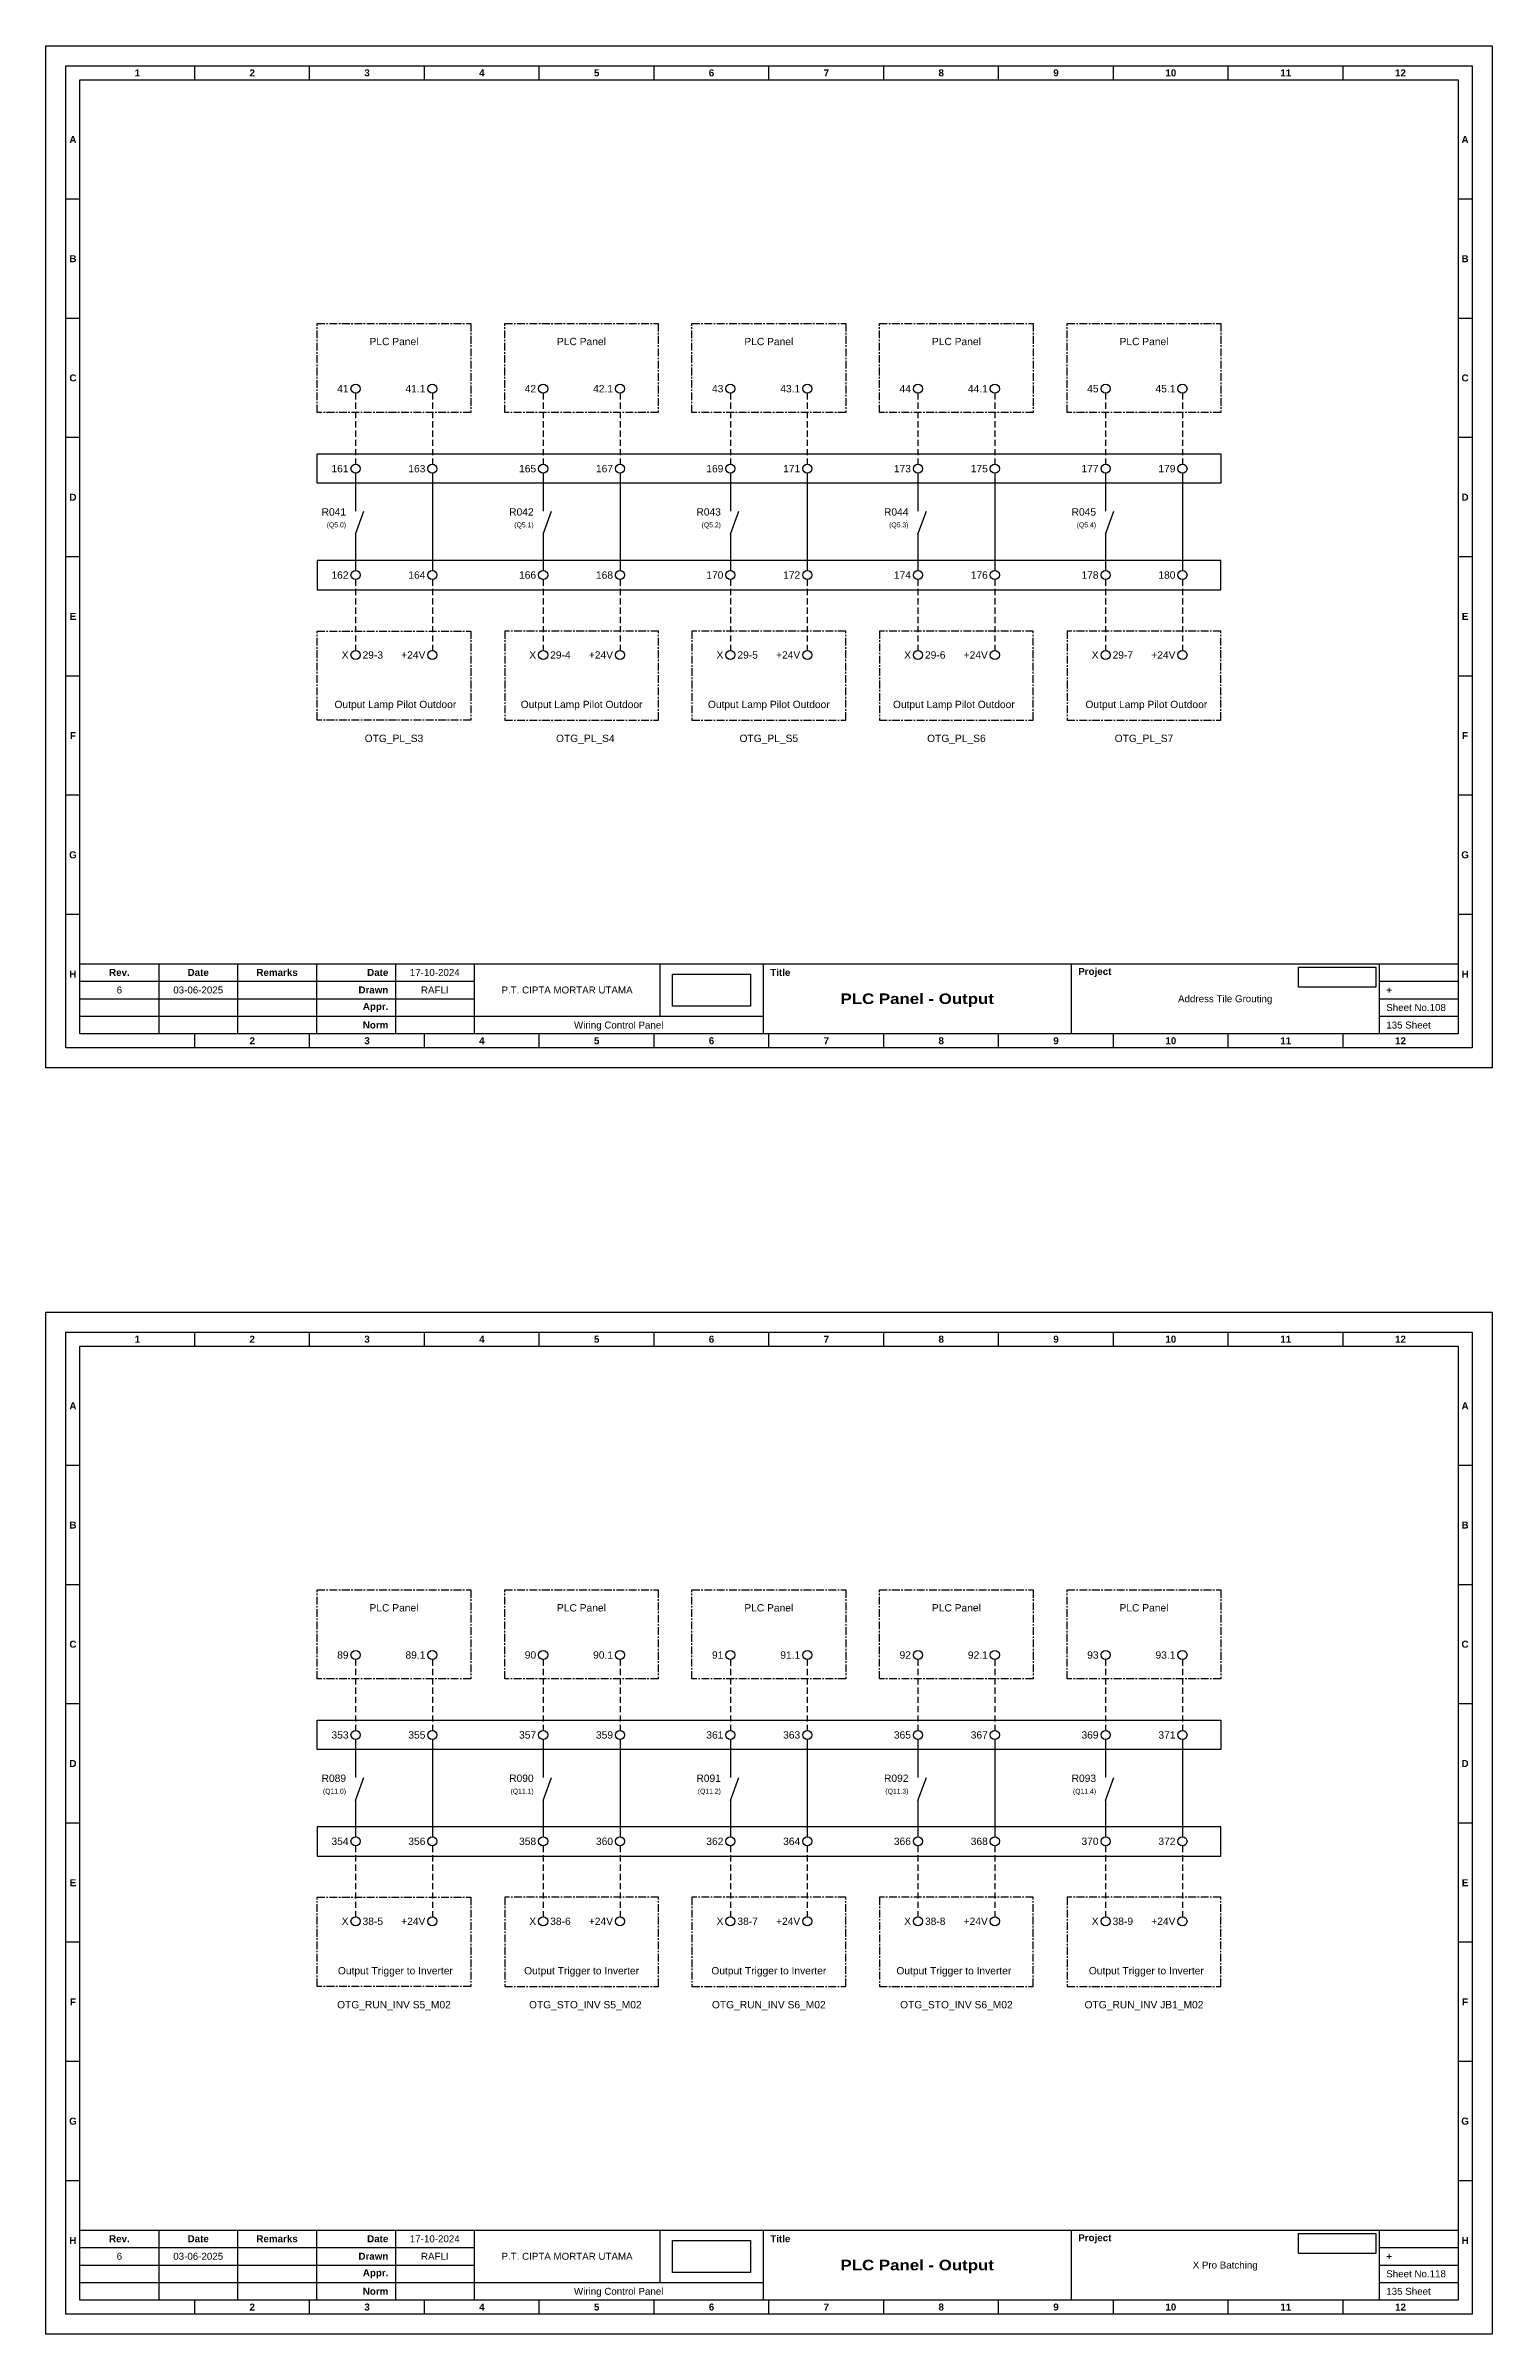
# Model space of a CAD drawing. Header units: millimetres. Extents: x 7759 to 13246, y 5489 to 6217.
# Drawn here: x 10527.4 to 10823.5, y 5747.9 to 6216.5 of the extents above; entities that cross this region are included whole.
import ezdxf
from ezdxf.enums import TextEntityAlignment as Align

# ---------------------------------------------------------------- set-up
doc = ezdxf.new("R2010")
doc.units = ezdxf.units.MM
doc.linetypes.add('CENTER', pattern=[50.8, 31.75, -6.35, 6.35, -6.35])
doc.linetypes.add('HIDDEN', pattern=[9.525, 6.35, -3.175])
doc.styles.add('Bold', font='ariblk.ttf', dxfattribs={"height": 25.4})
doc.styles.get("Standard").update_dxf_attribs({"font": 'arial.ttf'})
picture_1 = doc.add_image_def('image1.png', size_in_pixel=(2048, 847))
picture_2 = doc.add_image_def('image2.png', size_in_pixel=(2092, 542))

msp = doc.modelspace()

# ---------------------------------------------------------------- texts
for s, p in [('PLC Panel', (10598.69, 6156.71)), ('PLC Panel', (10637.06, 6156.71)), ('PLC Panel', (10675.42, 6156.71)), ('PLC Panel', (10713.82, 6156.71)), ('PLC Panel', (10752.22, 6156.71)), ('OTG_PL_S3', (10598.69, 6075.44)), ('OTG_PL_S4', (10637.86, 6075.44)), ('OTG_PL_S5', (10675.42, 6075.44)), ('OTG_PL_S6', (10713.82, 6075.44)), ('OTG_PL_S7', (10752.22, 6075.44)), ('PLC Panel', (10598.69, 5897.39)), ('PLC Panel', (10637.06, 5897.39)), ('PLC Panel', (10675.42, 5897.39)), ('PLC Panel', (10713.82, 5897.39)), ('PLC Panel', (10752.22, 5897.39)), ('OTG_RUN_INV S5_M02', (10598.69, 5816.12)), ('OTG_STO_INV S5_M02', (10637.86, 5816.12)), ('OTG_RUN_INV S6_M02', (10675.42, 5816.12)), ('OTG_STO_INV S6_M02', (10713.82, 5816.12)), ('OTG_RUN_INV JB1_M02', (10752.22, 5816.12))]:
    msp.add_text(s, height=1.5).set_placement(p, align=Align.TOP_CENTER)
for s, height, p in [('41', 1.5, (10589.39, 6146.3)), ('41.1', 1.5, (10605.12, 6146.3)), ('42', 1.5, (10627.79, 6146.3)), ('42.1', 1.5, (10643.53, 6146.3)), ('43', 1.5, (10666.12, 6146.3)), ('43.1', 1.5, (10681.85, 6146.3)), ('44', 1.5, (10704.52, 6146.3)), ('44.1', 1.5, (10720.25, 6146.3)), ('45', 1.5, (10742.92, 6146.3)), ('45.1', 1.5, (10758.66, 6146.3)), ('161', 1.5, (10589.39, 6129.93)), ('163', 1.5, (10605.12, 6129.93)), ('165', 1.5, (10627.79, 6129.93)), ('167', 1.5, (10643.53, 6129.93)), ('169', 1.5, (10666.12, 6129.93)), ('171', 1.5, (10681.85, 6129.93)), ('173', 1.5, (10704.52, 6129.93)), ('175', 1.5, (10720.25, 6129.93)), ('177', 1.5, (10742.92, 6129.93)), ('179', 1.5, (10758.66, 6129.93)), ('R041', 1.5, (10588.88, 6121.06)), ('R042', 1.5, (10627.28, 6121.06)), ('R043', 1.5, (10665.61, 6121.06)), ('R044', 1.5, (10704.01, 6121.06)), ('R045', 1.5, (10742.41, 6121.06)), ('(Q5.0)', 1, (10588.88, 6118.41)), ('(Q5.1)', 1, (10627.28, 6118.41)), ('(Q5.2)', 1, (10665.61, 6118.41)), ('(Q5.3)', 1, (10704.01, 6118.41)), ('(Q5.4)', 1, (10742.41, 6118.41)), ('162', 1.5, (10589.39, 6108.14)), ('164', 1.5, (10605.12, 6108.14)), ('166', 1.5, (10627.79, 6108.14)), ('168', 1.5, (10643.53, 6108.14)), ('170', 1.5, (10666.12, 6108.14)), ('172', 1.5, (10681.85, 6108.14)), ('174', 1.5, (10704.52, 6108.14)), ('176', 1.5, (10720.25, 6108.14)), ('178', 1.5, (10742.92, 6108.14)), ('180', 1.5, (10758.66, 6108.14)), ('X', 1.5, (10589.39, 6091.77)), ('+24V', 1.5, (10605.12, 6091.77)), ('X', 1.5, (10627.79, 6091.77)), ('+24V', 1.5, (10643.53, 6091.77)), ('X', 1.5, (10666.12, 6091.77)), ('+24V', 1.5, (10681.85, 6091.77)), ('X', 1.5, (10704.52, 6091.77)), ('+24V', 1.5, (10720.25, 6091.77)), ('X', 1.5, (10742.92, 6091.77)), ('+24V', 1.5, (10758.66, 6091.77)), ('89', 1.5, (10589.39, 5886.98)), ('89.1', 1.5, (10605.12, 5886.98)), ('90', 1.5, (10627.79, 5886.98)), ('90.1', 1.5, (10643.53, 5886.98)), ('91', 1.5, (10666.12, 5886.98)), ('91.1', 1.5, (10681.85, 5886.98)), ('92', 1.5, (10704.52, 5886.98)), ('92.1', 1.5, (10720.25, 5886.98)), ('93', 1.5, (10742.92, 5886.98)), ('93.1', 1.5, (10758.66, 5886.98)), ('353', 1.5, (10589.39, 5870.61)), ('355', 1.5, (10605.12, 5870.61)), ('357', 1.5, (10627.79, 5870.61)), ('359', 1.5, (10643.53, 5870.61)), ('361', 1.5, (10666.12, 5870.61)), ('363', 1.5, (10681.85, 5870.61)), ('365', 1.5, (10704.52, 5870.61)), ('367', 1.5, (10720.25, 5870.61)), ('369', 1.5, (10742.92, 5870.61)), ('371', 1.5, (10758.66, 5870.61)), ('R089', 1.5, (10588.88, 5861.74)), ('(Q11.0)', 1, (10588.88, 5859.09)), ('R090', 1.5, (10627.28, 5861.74)), ('(Q11.1)', 1, (10627.28, 5859.09)), ('R091', 1.5, (10665.61, 5861.74)), ('(Q11.2)', 1, (10665.61, 5859.09)), ('R092', 1.5, (10704.01, 5861.74)), ('(Q11.3)', 1, (10704.01, 5859.09)), ('R093', 1.5, (10742.41, 5861.74)), ('(Q11.4)', 1, (10742.41, 5859.09)), ('354', 1.5, (10589.39, 5848.82)), ('356', 1.5, (10605.12, 5848.82)), ('358', 1.5, (10627.79, 5848.82)), ('360', 1.5, (10643.53, 5848.82)), ('362', 1.5, (10666.12, 5848.82)), ('364', 1.5, (10681.85, 5848.82)), ('366', 1.5, (10704.52, 5848.82)), ('368', 1.5, (10720.25, 5848.82)), ('370', 1.5, (10742.92, 5848.82)), ('372', 1.5, (10758.66, 5848.82)), ('X', 1.5, (10589.39, 5832.45)), ('+24V', 1.5, (10605.12, 5832.45)), ('X', 1.5, (10627.79, 5832.45)), ('+24V', 1.5, (10643.53, 5832.45)), ('X', 1.5, (10666.12, 5832.45)), ('+24V', 1.5, (10681.85, 5832.45)), ('X', 1.5, (10704.52, 5832.45)), ('+24V', 1.5, (10720.25, 5832.45)), ('X', 1.5, (10742.92, 5832.45)), ('+24V', 1.5, (10758.66, 5832.45))]:
    msp.add_text(s, height=height).set_placement(p, align=Align.MIDDLE_RIGHT)
for s, p in [('29-3', (10592.26, 6091.77)), ('29-4', (10630.67, 6091.77)), ('29-5', (10668.99, 6091.77)), ('29-6', (10707.39, 6091.77)), ('29-7', (10745.79, 6091.77)), ('38-5', (10592.26, 5832.45)), ('38-6', (10630.67, 5832.45)), ('38-7', (10668.99, 5832.45)), ('38-8', (10707.39, 5832.45)), ('38-9', (10745.79, 5832.45))]:
    msp.add_text(s, height=1.5).set_placement(p, align=Align.MIDDLE_LEFT)
for s, p in [('Output Lamp Pilot Outdoor', (10598.98, 6080.44)), ('Output Lamp Pilot Outdoor', (10637.1, 6080.44)), ('Output Lamp Pilot Outdoor', (10675.42, 6080.44)), ('Output Lamp Pilot Outdoor', (10713.3, 6080.44)), ('Output Lamp Pilot Outdoor', (10752.7, 6080.44)), ('Output Trigger to Inverter', (10598.98, 5821.12)), ('Output Trigger to Inverter', (10637.1, 5821.12)), ('Output Trigger to Inverter', (10675.42, 5821.12)), ('Output Trigger to Inverter', (10713.3, 5821.12)), ('Output Trigger to Inverter', (10752.7, 5821.12))]:
    msp.add_text(s, height=1.5).set_placement(p, align=Align.BOTTOM_CENTER)

# ---------------------------------------------------------------- blocks, each defined once
blk = doc.blocks.new('KOP MU PROJECT')
at = {"color": 6, "ltscale": 50}
for p, q in [((27.74, 184.05), (27.74, 186.66)), ((49.13, 184.05), (49.13, 186.66)), ((70.51, 184.05), (70.51, 186.66)), ((91.89, 184.05), (91.89, 186.66)), ((113.27, 184.05), (113.27, 186.66)), ((134.66, 184.05), (134.66, 186.66)), ((156.04, 184.05), (156.04, 186.66)), ((177.42, 184.05), (177.42, 186.66)), ((198.8, 184.05), (198.8, 186.66)), ((220.19, 184.05), (220.19, 186.66)), ((241.57, 184.05), (241.57, 186.66)), ((6.36, 161.84), (3.75, 161.84)), ((265.59, 161.84), (262.98, 161.84)), ((6.36, 139.63), (3.75, 139.63)), ((265.59, 139.63), (262.98, 139.63)), ((6.36, 117.42), (3.75, 117.42)), ((265.59, 117.42), (262.98, 117.42)), ((6.36, 95.22), (3.75, 95.22)), ((265.59, 95.22), (262.98, 95.22)), ((6.36, 73.01), (3.75, 73.01)), ((265.59, 73.01), (262.98, 73.01)), ((6.36, 50.8), (3.75, 50.8)), ((265.59, 50.8), (262.98, 50.8)), ((6.36, 28.59), (3.75, 28.59)), ((265.59, 28.59), (262.98, 28.59)), ((27.74, 3.75), (27.74, 6.36)), ((49.13, 3.75), (49.13, 6.36)), ((70.51, 3.75), (70.51, 6.36)), ((91.89, 3.75), (91.89, 6.36)), ((113.27, 3.75), (113.27, 6.36)), ((134.66, 3.75), (134.66, 6.36)), ((156.04, 3.75), (156.04, 6.36)), ((177.42, 3.75), (177.42, 6.36)), ((198.8, 3.75), (198.8, 6.36)), ((220.19, 3.75), (220.19, 6.36)), ((241.57, 3.75), (241.57, 6.36))]:
    blk.add_line(p, q, dxfattribs=at)
at = {"ltscale": 50}
for p, q in [((6.36, 19.41), (262.98, 19.41)), ((21.04, 19.41), (21.04, 6.36)), ((35.72, 19.41), (35.72, 6.36)), ((50.41, 19.41), (50.41, 6.36)), ((65.09, 19.41), (65.09, 6.36)), ((79.77, 19.41), (79.77, 6.36)), ((114.35, 19.41), (114.35, 9.62)), ((133.6, 19.41), (133.6, 6.36)), ((190.95, 19.41), (190.95, 6.36)), ((248.3, 19.41), (248.3, 6.36)), ((6.36, 16.15), (79.77, 16.15)), ((6.36, 12.89), (79.77, 12.89)), ((248.3, 16.15), (262.98, 16.15)), ((248.3, 12.89), (262.98, 12.89)), ((6.36, 9.62), (133.6, 9.62)), ((248.3, 9.62), (262.98, 9.62))]:
    blk.add_line(p, q, dxfattribs=at)
at = {"color": 1, "ltscale": 50}
blk.add_lwpolyline([(269.34, 0), (0, 0), (0, 190.41), (269.34, 190.41)], close=True, dxfattribs=at)
at = {"color": 6, "ltscale": 50}
for points in [[(265.59, 3.75), (3.75, 3.75), (3.75, 186.66), (265.59, 186.66)], [(262.98, 6.36), (6.36, 6.36), (6.36, 184.05), (262.98, 184.05)]]:
    blk.add_lwpolyline(points, close=True, dxfattribs=at)
at = {"ltscale": 50, "char_height": 1.305, "attachment_point": 4}
for s, width, heights, insert in [('\\pxqc;{\\fArial|b1|i0|c0|p34;1}', 21.3825, [2.51], (6.36, 185.36)), ('\\pxqc;{\\fArial|b1|i0|c0|p34;2}', 21.3825, [2.51], (27.74, 185.36)), ('\\pxqc;{\\fArial|b1|i0|c0|p34;3}', 21.3825, [2.51], (49.13, 185.36)), ('\\pxqc;{\\fArial|b1|i0|c0|p34;4}', 21.3825, [2.51], (70.51, 185.36)), ('\\pxqc;{\\fArial|b1|i0|c0|p34;5}', 21.3825, [2.51], (91.89, 185.36)), ('\\pxqc;{\\fArial|b1|i0|c0|p34;6}', 21.3825, [2.51], (113.27, 185.36)), ('\\pxqc;{\\fArial|b1|i0|c0|p34;7}', 21.3825, [2.51], (134.66, 185.36)), ('\\pxqc;{\\fArial|b1|i0|c0|p34;8}', 21.3825, [2.51], (156.04, 185.36)), ('\\pxqc;{\\fArial|b1|i0|c0|p34;9}', 21.3825, [2.51], (177.42, 185.36)), ('\\pxqc;{\\fArial|b1|i0|c0|p34;10}', 21.3825, [2.51], (198.8, 185.36)), ('\\pxqc;{\\fArial|b1|i0|c0|p34;11}', 21.3825, [2.51], (220.19, 185.36)), ('\\pxqc;{\\fArial|b1|i0|c0|p34;12}', 21.3825, [2.51], (241.57, 185.36)), ('\\pxqc;{\\fArial|b1|i0|c0|p34;A}', 2.61, [2.51], (3.75, 172.95)), ('\\pxqc;{\\fArial|b1|i0|c0|p34;A}', 2.61, [2.51], (262.98, 172.95)), ('\\pxqc;{\\fArial|b1|i0|c0|p34;B}', 2.61, [2.51], (3.75, 150.74)), ('\\pxqc;{\\fArial|b1|i0|c0|p34;B}', 2.61, [2.51], (262.98, 150.74)), ('\\pxqc;{\\fArial|b1|i0|c0|p34;C}', 2.61, [2.51], (3.75, 128.53)), ('\\pxqc;{\\fArial|b1|i0|c0|p34;C}', 2.61, [2.51], (262.98, 128.53)), ('\\pxqc;{\\fArial|b1|i0|c0|p34;D}', 2.61, [2.51], (3.75, 106.32)), ('\\pxqc;{\\fArial|b1|i0|c0|p34;D}', 2.61, [2.51], (262.98, 106.32)), ('\\pxqc;{\\fArial|b1|i0|c0|p34;E}', 2.61, [2.51], (3.75, 84.11)), ('\\pxqc;{\\fArial|b1|i0|c0|p34;E}', 2.61, [2.51], (262.98, 84.11)), ('\\pxqc;{\\fArial|b1|i0|c0|p34;F}', 2.61, [2.51], (3.75, 61.9)), ('\\pxqc;{\\fArial|b1|i0|c0|p34;F}', 2.61, [2.51], (262.98, 61.9)), ('\\pxqc;{\\fArial|b1|i0|c0|p34;G}', 2.61, [2.51], (3.75, 39.69)), ('\\pxqc;{\\fArial|b1|i0|c0|p34;G}', 2.61, [2.51], (262.98, 39.69)), ('\\pxqc;{\\fArial|b1|i0|c0|p34;H}', 2.61, [2.51], (3.75, 17.47)), ('\\pxqc;{\\fArial|b1|i0|c0|p34;Rev.}', 14.6811, [2.88], (6.36, 17.78)), ('\\pxqc;{\\fArial|b1|i0|c0|p34;Date}', 14.6811, [2.88], (21.04, 17.78)), ('\\pxqc;{\\fArial|b1|i0|c0|p34;Remarks}', 14.6811, [2.88], (35.72, 17.78)), ('\\pxqr;{\\fArial|b1|i0|c0|p34;Date}', 13.3761, [2.88], (50.41, 17.78)), ('\\pxql;{\\fArial|b1|i0|c0|p34;Title}', 50.2419, [2.88], (134.9, 17.78)), ('\\pxql;{\\fArial|b1|i0|c0|p34;Project}', 50.2419, [2.88], (192.25, 17.78)), ('\\pxqc;{\\fArial|b1|i0|c0|p34;H}', 2.61, [2.51], (262.98, 17.47)), ('\\pxqr;{\\fArial|b1|i0|c0|p34;Drawn}', 13.3761, [2.88], (50.41, 14.52)), ('\\pxql;{\\fArial|b1|i0|c0|p34;+}', 14.6811, [2.88], (249.61, 14.52)), ('\\pxqr;{\\fArial|b1|i0|c0|p34;Appr.}', 13.3761, [2.88], (50.41, 11.26)), ('\\pxqr;{\\fArial|b1|i0|c0|p34;Norm}', 13.3761, [2.88], (50.41, 7.99)), ('\\pxqc;{\\fArial|b1|i0|c0|p34;2}', 21.3825, [2.51], (27.74, 5.06)), ('\\pxqc;{\\fArial|b1|i0|c0|p34;3}', 21.3825, [2.51], (49.13, 5.06)), ('\\pxqc;{\\fArial|b1|i0|c0|p34;4}', 21.3825, [2.51], (70.51, 5.06)), ('\\pxqc;{\\fArial|b1|i0|c0|p34;5}', 21.3825, [2.51], (91.89, 5.06)), ('\\pxqc;{\\fArial|b1|i0|c0|p34;6}', 21.3825, [2.51], (113.27, 5.06)), ('\\pxqc;{\\fArial|b1|i0|c0|p34;7}', 21.3825, [2.51], (134.66, 5.06)), ('\\pxqc;{\\fArial|b1|i0|c0|p34;8}', 21.3825, [2.51], (156.04, 5.06)), ('\\pxqc;{\\fArial|b1|i0|c0|p34;9}', 21.3825, [2.51], (177.42, 5.06)), ('\\pxqc;{\\fArial|b1|i0|c0|p34;10}', 21.3825, [2.51], (198.8, 5.06)), ('\\pxqc;{\\fArial|b1|i0|c0|p34;11}', 21.3825, [2.51], (220.19, 5.06)), ('\\pxqc;{\\fArial|b1|i0|c0|p34;12}', 21.3825, [2.51], (241.57, 5.06))]:
    blk.add_mtext_dynamic_manual_height_columns(s, width=width, gutter_width=0.0326, heights=heights, dxfattribs=dict(at, insert=insert))
at = {"ltscale": 50}
for tag, p in [('DATECREATED', (72.43, 17.78)), ('REV', (13.7, 14.52)), ('REVDATE', (28.38, 14.52)), ('REMARKS', (43.06, 14.52)), ('DRAWN', (72.43, 14.52)), ('COMPANY', (97.06, 14.52)), ('PROJECT', (219.62, 12.89)), ('NORM', (72.43, 7.99)), ('APPR', (72.43, 11.26)), ('DRAWINGCATEGORY', (106.68, 7.99)), ('DESCRIPTION', (162.27, 10.03))]:
    blk.add_attdef(tag, text='', height=1.3, dxfattribs=at).set_placement(p, align=Align.MIDDLE_CENTER)
at = {"ltscale": 50, "style": 'Bold'}
blk.add_attdef('TITLE', text='', height=1.96, dxfattribs=at).set_placement((162.27, 12.89), align=Align.MIDDLE_CENTER)
at = {"ltscale": 50}
for tag, p in [('TOTALSHEET', (249.61, 7.99)), ('SHEETNUMBER', (249.61, 11.26))]:
    blk.add_attdef(tag, text='', height=1.3, dxfattribs=at).set_placement(p, align=Align.MIDDLE_LEFT)
image = blk.add_image(picture_1, insert=(116.72, 11.48), size_in_units=(14.5, 6), dxfattribs=at)
image.dxf.flags = 15
image = blk.add_image(picture_2, insert=(233.29, 15.04), size_in_units=(14.36, 3.72), dxfattribs=at)
image.dxf.flags = 15

# ---------------------------------------------------------------- linework, layer by layer
at = {"linetype": 'HIDDEN', "ltscale": 0.2}
for p, q in [((10590.83, 6145.36), (10590.83, 6130.87)), ((10606.56, 6145.36), (10606.56, 6130.87)), ((10629.23, 6145.36), (10629.23, 6130.87)), ((10644.96, 6145.36), (10644.96, 6130.87)), ((10667.55, 6145.36), (10667.55, 6130.87)), ((10683.29, 6145.36), (10683.29, 6130.87)), ((10705.96, 6145.36), (10705.96, 6130.87)), ((10721.69, 6145.36), (10721.69, 6130.87)), ((10744.36, 6145.36), (10744.36, 6130.87)), ((10760.09, 6145.36), (10760.09, 6130.87)), ((10590.83, 6107.2), (10590.83, 6092.71)), ((10606.56, 6107.2), (10606.56, 6092.71)), ((10629.23, 6107.2), (10629.23, 6092.71)), ((10644.96, 6107.2), (10644.96, 6092.71)), ((10667.55, 6107.2), (10667.55, 6092.71)), ((10683.29, 6107.2), (10683.29, 6092.71)), ((10705.96, 6107.2), (10705.96, 6092.71)), ((10721.69, 6107.2), (10721.69, 6092.71)), ((10744.36, 6107.2), (10744.36, 6092.71)), ((10760.09, 6107.2), (10760.09, 6092.71)), ((10590.83, 5886.04), (10590.83, 5871.55)), ((10606.56, 5886.04), (10606.56, 5871.55)), ((10629.23, 5886.04), (10629.23, 5871.55)), ((10644.96, 5886.04), (10644.96, 5871.55)), ((10667.55, 5886.04), (10667.55, 5871.55)), ((10683.29, 5886.04), (10683.29, 5871.55)), ((10705.96, 5886.04), (10705.96, 5871.55)), ((10721.69, 5886.04), (10721.69, 5871.55)), ((10744.36, 5886.04), (10744.36, 5871.55)), ((10760.09, 5886.04), (10760.09, 5871.55)), ((10590.83, 5847.88), (10590.83, 5833.39)), ((10606.56, 5847.88), (10606.56, 5833.39)), ((10629.23, 5847.88), (10629.23, 5833.39)), ((10644.96, 5847.88), (10644.96, 5833.39)), ((10667.55, 5847.88), (10667.55, 5833.39)), ((10683.29, 5847.88), (10683.29, 5833.39)), ((10705.96, 5847.88), (10705.96, 5833.39)), ((10721.69, 5847.88), (10721.69, 5833.39)), ((10744.36, 5847.88), (10744.36, 5833.39)), ((10760.09, 5847.88), (10760.09, 5833.39))]:
    msp.add_line(p, q, dxfattribs=at)
at = {"ltscale": 0.2}
for p, q in [((10590.83, 6128.99), (10590.83, 6121.23)), ((10606.56, 6128.99), (10606.56, 6109.08)), ((10629.23, 6128.99), (10629.23, 6121.23)), ((10644.96, 6128.99), (10644.96, 6109.08)), ((10667.55, 6128.99), (10667.55, 6121.23)), ((10683.29, 6128.99), (10683.29, 6109.08)), ((10705.96, 6128.99), (10705.96, 6121.23)), ((10721.69, 6128.99), (10721.69, 6109.08)), ((10744.36, 6128.99), (10744.36, 6121.23)), ((10760.09, 6128.99), (10760.09, 6109.08)), ((10590.83, 6116.53), (10592.54, 6121.23)), ((10629.23, 6116.53), (10630.94, 6121.23)), ((10667.55, 6116.53), (10669.26, 6121.23)), ((10705.96, 6116.53), (10707.67, 6121.23)), ((10744.36, 6116.53), (10746.07, 6121.23)), ((10590.83, 6116.53), (10590.83, 6109.08)), ((10629.23, 6116.53), (10629.23, 6109.08)), ((10667.55, 6116.53), (10667.55, 6109.08)), ((10705.96, 6116.53), (10705.96, 6109.08)), ((10744.36, 6116.53), (10744.36, 6109.08)), ((10590.83, 5869.67), (10590.83, 5861.91)), ((10606.56, 5869.67), (10606.56, 5849.76)), ((10629.23, 5869.67), (10629.23, 5861.91)), ((10644.96, 5869.67), (10644.96, 5849.76)), ((10667.55, 5869.67), (10667.55, 5861.91)), ((10683.29, 5869.67), (10683.29, 5849.76)), ((10705.96, 5869.67), (10705.96, 5861.91)), ((10721.69, 5869.67), (10721.69, 5849.76)), ((10744.36, 5869.67), (10744.36, 5861.91)), ((10760.09, 5869.67), (10760.09, 5849.76)), ((10590.83, 5857.21), (10592.54, 5861.91)), ((10629.23, 5857.21), (10630.94, 5861.91)), ((10667.55, 5857.21), (10669.26, 5861.91)), ((10705.96, 5857.21), (10707.67, 5861.91)), ((10744.36, 5857.21), (10746.07, 5861.91)), ((10590.83, 5857.21), (10590.83, 5849.76)), ((10629.23, 5857.21), (10629.23, 5849.76)), ((10667.55, 5857.21), (10667.55, 5849.76)), ((10705.96, 5857.21), (10705.96, 5849.76)), ((10744.36, 5857.21), (10744.36, 5849.76))]:
    msp.add_line(p, q, dxfattribs=at)
at = {"linetype": 'CENTER', "ltscale": 0.05}
for points in [[(10582.96, 6159.63), (10614.43, 6159.63), (10614.43, 6141.4), (10582.96, 6141.4)], [(10621.36, 6159.63), (10652.76, 6159.63), (10652.76, 6141.4), (10621.36, 6141.4)], [(10659.69, 6159.63), (10691.16, 6159.63), (10691.16, 6141.4), (10659.69, 6141.4)], [(10698.09, 6159.63), (10729.56, 6159.63), (10729.56, 6141.4), (10698.09, 6141.4)], [(10736.49, 6159.63), (10767.96, 6159.63), (10767.96, 6141.4), (10736.49, 6141.4)], [(10582.96, 6096.67), (10614.43, 6096.67), (10614.43, 6078.44), (10582.96, 6078.44)], [(10621.36, 6078.44), (10652.83, 6078.44), (10652.83, 6096.67), (10621.36, 6096.67)], [(10659.69, 6078.44), (10691.16, 6078.44), (10691.16, 6096.67), (10659.69, 6096.67)], [(10698.09, 6078.44), (10729.56, 6078.44), (10729.56, 6096.67), (10698.09, 6096.67)], [(10736.49, 6078.44), (10767.96, 6078.44), (10767.96, 6096.67), (10736.49, 6096.67)], [(10582.96, 5900.3), (10614.43, 5900.3), (10614.43, 5882.08), (10582.96, 5882.08)], [(10621.36, 5900.3), (10652.76, 5900.3), (10652.76, 5882.08), (10621.36, 5882.08)], [(10659.69, 5900.3), (10691.16, 5900.3), (10691.16, 5882.08), (10659.69, 5882.08)], [(10698.09, 5900.3), (10729.56, 5900.3), (10729.56, 5882.08), (10698.09, 5882.08)], [(10736.49, 5900.3), (10767.96, 5900.3), (10767.96, 5882.08), (10736.49, 5882.08)], [(10582.96, 5837.35), (10614.43, 5837.35), (10614.43, 5819.12), (10582.96, 5819.12)], [(10621.36, 5819.12), (10652.83, 5819.12), (10652.83, 5837.35), (10621.36, 5837.35)], [(10659.69, 5819.12), (10691.16, 5819.12), (10691.16, 5837.35), (10659.69, 5837.35)], [(10698.09, 5819.12), (10729.56, 5819.12), (10729.56, 5837.35), (10698.09, 5837.35)], [(10736.49, 5819.12), (10767.96, 5819.12), (10767.96, 5837.35), (10736.49, 5837.35)]]:
    msp.add_lwpolyline(points, close=True, dxfattribs=at)
at = {"ltscale": 0.05}
for points in [[(10582.96, 6132.93), (10767.96, 6132.93), (10767.96, 6126.92), (10582.96, 6126.92)], [(10582.96, 6105.13), (10767.96, 6105.13), (10767.96, 6111.14), (10582.96, 6111.14)], [(10582.96, 5873.61), (10767.96, 5873.61), (10767.96, 5867.6), (10582.96, 5867.6)], [(10582.96, 5845.81), (10767.96, 5845.81), (10767.96, 5851.82), (10582.96, 5851.82)]]:
    msp.add_lwpolyline(points, close=True, dxfattribs=at)
for centre in [(10590.83, 6146.3), (10606.56, 6146.3), (10629.23, 6146.3), (10644.96, 6146.3), (10667.55, 6146.3), (10683.29, 6146.3), (10705.96, 6146.3), (10721.69, 6146.3), (10744.36, 6146.3), (10760.09, 6146.3), (10590.83, 6129.93), (10606.56, 6129.93), (10629.23, 6129.93), (10644.96, 6129.93), (10667.55, 6129.93), (10683.29, 6129.93), (10705.96, 6129.93), (10721.69, 6129.93), (10744.36, 6129.93), (10760.09, 6129.93), (10590.83, 6108.14), (10606.56, 6108.14), (10629.23, 6108.14), (10644.96, 6108.14), (10667.55, 6108.14), (10683.29, 6108.14), (10705.96, 6108.14), (10721.69, 6108.14), (10744.36, 6108.14), (10760.09, 6108.14), (10590.83, 6091.77), (10606.56, 6091.77), (10629.23, 6091.77), (10644.96, 6091.77), (10667.55, 6091.77), (10683.29, 6091.77), (10705.96, 6091.77), (10721.69, 6091.77), (10744.36, 6091.77), (10760.09, 6091.77), (10590.83, 5886.98), (10606.56, 5886.98), (10629.23, 5886.98), (10644.96, 5886.98), (10667.55, 5886.98), (10683.29, 5886.98), (10705.96, 5886.98), (10721.69, 5886.98), (10744.36, 5886.98), (10760.09, 5886.98), (10590.83, 5870.61), (10606.56, 5870.61), (10629.23, 5870.61), (10644.96, 5870.61), (10667.55, 5870.61), (10683.29, 5870.61), (10705.96, 5870.61), (10721.69, 5870.61), (10744.36, 5870.61), (10760.09, 5870.61), (10590.83, 5848.82), (10606.56, 5848.82), (10629.23, 5848.82), (10644.96, 5848.82), (10667.55, 5848.82), (10683.29, 5848.82), (10705.96, 5848.82), (10721.69, 5848.82), (10744.36, 5848.82), (10760.09, 5848.82), (10590.83, 5832.45), (10606.56, 5832.45), (10629.23, 5832.45), (10644.96, 5832.45), (10667.55, 5832.45), (10683.29, 5832.45), (10705.96, 5832.45), (10721.69, 5832.45), (10744.36, 5832.45), (10760.09, 5832.45)]:
    msp.add_circle(centre, 0.938)

# ---------------------------------------------------------------- block references
at = {"xscale": 1.099296583304004, "yscale": 1.099296583304004, "zscale": 1.099296583304004}
for p, values in [((10527.42, 6007.2), {'TITLE': 'PLC Panel - Output', 'PROJECT': 'Address Tile Grouting', 'COMPANY': 'P.T. CIPTA MORTAR UTAMA', 'DRAWINGCATEGORY': 'Wiring Control Panel', 'DRAWN': 'RAFLI', 'DATECREATED': '17-10-2024', 'REVDATE': '03-06-2025', 'REV': '6', 'SHEETNUMBER': 'Sheet No.108', 'TOTALSHEET': '135 Sheet'}), ((10527.42, 5747.88), {'TITLE': 'PLC Panel - Output', 'PROJECT': 'X Pro Batching', 'COMPANY': 'P.T. CIPTA MORTAR UTAMA', 'DRAWINGCATEGORY': 'Wiring Control Panel', 'DRAWN': 'RAFLI', 'DATECREATED': '17-10-2024', 'REVDATE': '03-06-2025', 'REV': '6', 'SHEETNUMBER': 'Sheet No.118', 'TOTALSHEET': '135 Sheet'})]:
    msp.add_blockref('KOP MU PROJECT', p, dxfattribs=at).add_auto_attribs(values)

msp.set_redraw_order([(e.dxf.handle, doc.entitydb.next_handle()) for e in msp.query("TEXT MTEXT ATTDEF DIMENSION ARC_DIMENSION")])  # texts and dimensions are drawn at this point

doc.saveas('drawing.dxf')
